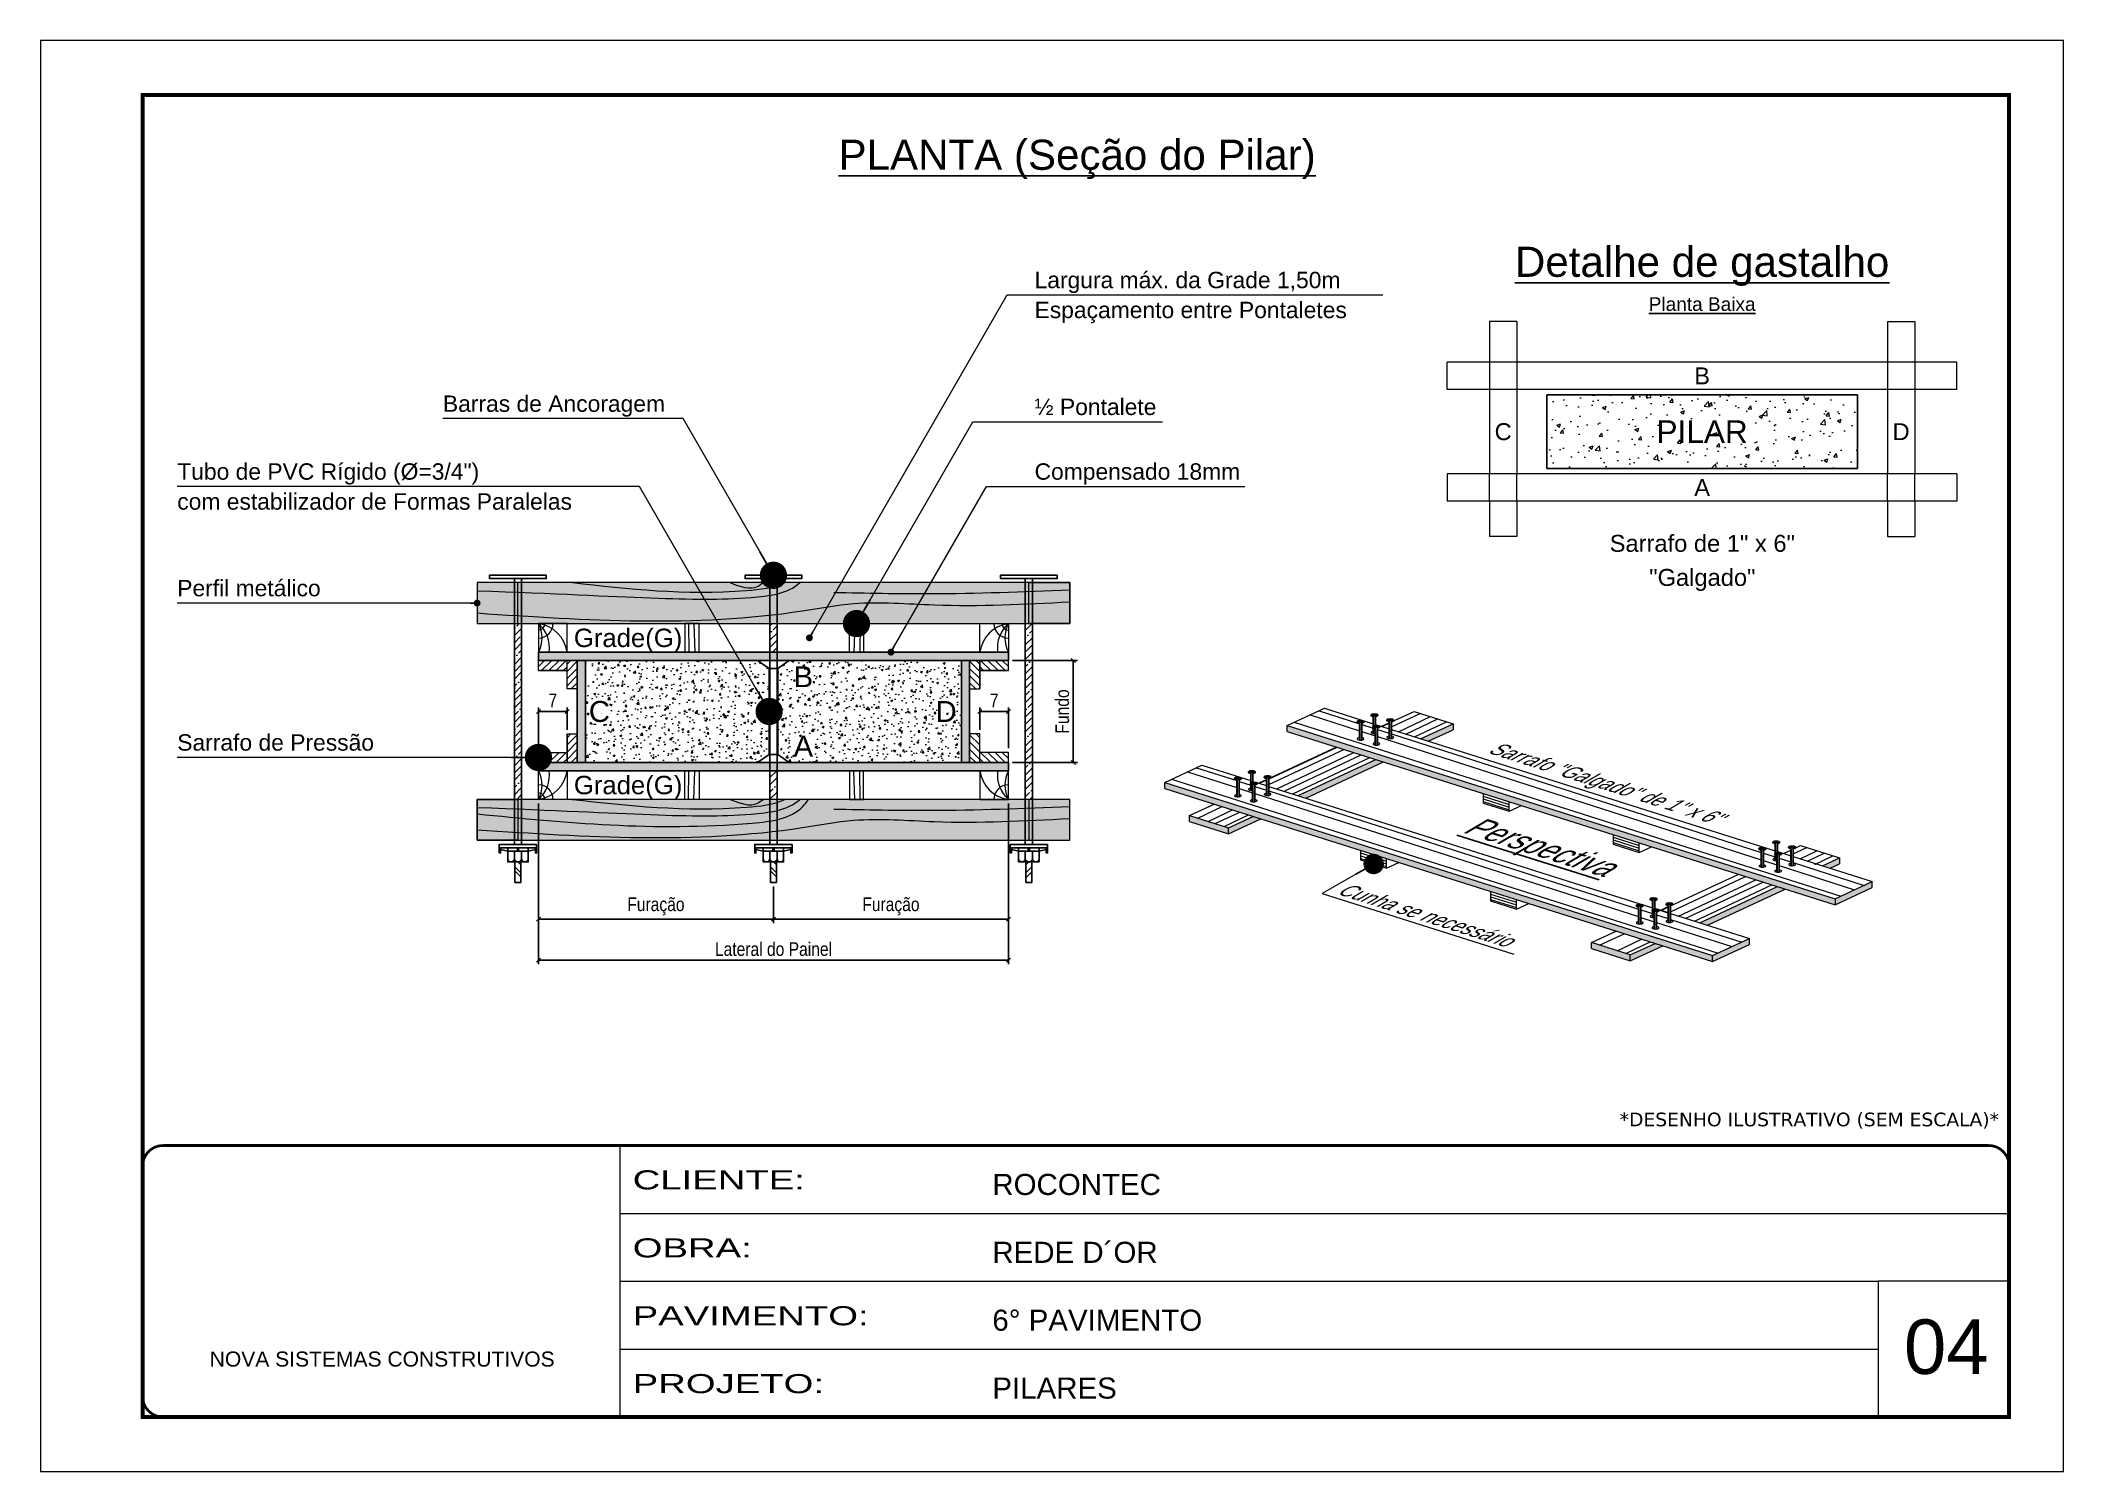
# Model space of a CAD drawing. Extents: x 28748 to 35002, y 14885 to 43501.
# Drawn here: x 33517 to 35002, y 42451 to 43501 of the extents above; entities that cross this region are included whole.
import ezdxf
from ezdxf.enums import TextEntityAlignment as Align

# ---------------------------------------------------------------- set-up
doc = ezdxf.new("R2010")
doc.units = 0
for name, pattern in [('CONTINUO', [0]), ('DASHED', [0.75, 0.5, -0.25]), ('HIDDEN', [0.375, 0.25, -0.125])]:
    doc.linetypes.add(name, pattern=pattern)
doc.layers.add('BARRA ANCORAGEM', color=251, linetype='Continuous')
doc.layers.add('COTA', color=241, linetype='Continuous')
for name, color, linetype, lineweight in [('CARIMBO', 255, 'Continuous', 9), ('Demarcação 1', 251, 'Continuous', 9), ('Folhas', 255, 'Continuous', 9), ('Hachura', 251, 'Continuous', 9), ('Madeira', 126, 'Continuous', 18), ('Perfil Metálico', 224, 'Continuous', 18), ('SARRAFO DE PRESSAO', 251, 'DASHED', 9)]:
    doc.layers.add(name, color=color, linetype=linetype, lineweight=lineweight)
doc.layers.add('Demarcação 2', color=7, linetype='Continuous', lineweight=9, true_color=0xe0e0e0)
doc.styles.add('ARIAL', font='arial.ttf')
doc.styles.add('COTA TECNICA-50', font='techl___.ttf', dxfattribs={"height": 10})
doc.styles.add('SANSSERIF', font='sas_____.pfb')
doc.styles.get("Standard").update_dxf_attribs({"font": 'arial.ttf'})
doc.styles.add('stylellllll', font='verdana.ttf', dxfattribs={"height": 2})
doc.styles.add('Tecnologia', font='')
doc.styles.get('Tecnologia').set_extended_font_data('Forgotten Futurist')
doc.dimstyles.new('3x', dxfattribs={"dimtxt": 10, "dimasz": 5, "dimexe": 7, "dimexo": 5, "dimgap": 4, "dimtad": 1, "dimdec": 4, "dimlfac": 0.333333, "dimdsep": 46, "dimtxsty": 'Standard', "dimblk": 'DOT', "dimcen": 0.09, "dimclrd": 1, "dimclre": 1, "dimclrt": 2, "dimadec": 0, "dimazin": 2, "dimtfac": 1, "dimtdec": 4, "dimtmove": 0, "dimatfit": 3, "dimldrblk": 'DOT', "dimfxl": 1, "dimtolj": 1, "dimtzin": 0, "dimlwd": 9, "dimlwe": 9, "dimarcsym": 0})
doc.dimstyles.new('COTA PAINEL-50', dxfattribs={"dimtxt": 10, "dimasz": 3, "dimexe": 3, "dimexo": 3, "dimgap": 3, "dimtad": 1, "dimdec": 1, "dimzin": 12, "dimdsep": 46, "dimtxsty": 'COTA TECNICA-50', "dimblk1": 'OBLIQUE', "dimblk2": 'OBLIQUE', "dimsah": 1, "dimcen": 0.9, "dimclrd": 4, "dimclre": 4, "dimclrt": 240, "dimadec": 1, "dimazin": 3, "dimtfac": 1, "dimtdec": 1, "dimtmove": 0, "dimatfit": 3, "dimfxl": 1, "dimtolj": 1, "dimtzin": 12, "dimarcsym": 0})
pattern_1 = [(45, (26337.0284, 50502.298), (-5.303301, 5.303301), []), (45, (26342.332, 50502.298), (-5.303301, 5.303301), [9.375, -1.875, 0, -1.875])]

msp = doc.modelspace()

# ---------------------------------------------------------------- texts
at = {"color": 0, "linetype": 'Continuous', "ltscale": 5, "style": 'ARIAL'}
for s, height, p in [('%%UPLANTA (Seção do Pilar)', 22.1184, (34277.79, 43405.84)), ('%%UDetalhe de gastalho', 22.1184, (34736.56, 43327.31)), ('%%UPlanta Baixa', 10, (34736.56, 43302.31))]:
    msp.add_text(s, height=height, dxfattribs=at).set_placement(p, align=Align.CENTER)
for s, p in [('Largura máx. da Grade 1,50m', (34246.54, 43319)), ('Barras de Ancoragem', (33812.25, 43228.27)), ('½ Pontalete', (34246.54, 43225.93)), ('Tubo de PVC Rígido (Ø=3/4")', (33617.26, 43178.48)), ('Compensado 18mm', (34246.54, 43178.48)), ('Perfil metálico', (33617.26, 43092.93)), ('Sarrafo de Pressão ', (33617.26, 42979.68))]:
    msp.add_text(s, height=12, dxfattribs=at).set_placement(p)
for s, p in [('Espaçamento entre Pontaletes', (34246.54, 43309)), ('com estabilizador de Formas Paralelas', (33617.26, 43168.48))]:
    msp.add_text(s, height=12, dxfattribs=at).set_placement(p, align=Align.TOP_LEFT)
for s, height, p in [('B', 12.44, (34736.56, 43254.67)), ('C', 12.44, (34590.51, 43213.72)), ('PILAR', 16.589, (34736.56, 43213.72)), ('D', 12.44, (34882.61, 43213.72)), ('A', 12.44, (34736.56, 43172.76)), ('Sarrafo de 1" x 6"', 12.4416, (34736.7, 43131.77)), ('"Galgado"', 12.442, (34736.7, 43106.77))]:
    msp.add_text(s, height=height, dxfattribs=at).set_placement(p, align=Align.MIDDLE_CENTER)
at = {"color": 0, "linetype": 'Continuous'}
for s, height, style, p in [('Grade(G)', 13.5, 'SANSSERIF', (33908.36, 43062.43)), ('C', 15.36, 'ARIAL', (33919.38, 43008.43)), ('D', 15.36, 'ARIAL', (34173.86, 43008.43)), ('Grade(G)', 13.5, 'SANSSERIF', (33908.36, 42954.43))]:
    msp.add_text(s, height=height, dxfattribs=dict(at, style=style)).set_placement(p, align=Align.MIDDLE_LEFT)
at = {"color": 0, "linetype": 'Continuous', "style": 'ARIAL'}
for s, p in [('B', (34076.82, 43033.93)), ('A', (34076.82, 42982.93))]:
    msp.add_text(s, height=15.36, dxfattribs=at).set_placement(p, align=Align.MIDDLE_CENTER)
at = {"style": 'ARIAL', "oblique": 42}
for s, height, p in [('Sarrafo "Galgado" de 1" x 6\'\'', 9.9777, (34662.38, 42951.75)), ('%%UPerspectiva', 15, (34612.25, 42903.32))]:
    msp.add_text(s, height=height, rotation=342.45159, dxfattribs=at).set_placement(p, align=Align.CENTER)
msp.add_text('Cunha se necessário', height=9.9777, rotation=342.45159, dxfattribs=at).set_placement((34467.75, 42874.74))
at = {"style": 'stylellllll'}
msp.add_text('*DESENHO ILUSTRATIVO (SEM ESCALA)*', height=10, dxfattribs=at).set_placement((34954.42, 42704.07), align=Align.RIGHT)
at = {"layer": 'CARIMBO', "style": 'ARIAL'}
msp.add_text('04', height=40, dxfattribs=at).set_placement((34884.7, 42522.31))

# ---------------------------------------------------------------- blocks, each defined once
blk = doc.blocks.new('_Dot')
at = {"color": 0, "linetype": 'ByBlock', "lineweight": -2}
blk.add_line((-0.5, 0), (-1, 0), dxfattribs=at)
at = {"color": 0, "linetype": 'ByBlock', "const_width": 0.5}
blk.add_lwpolyline([(-0.25, 0, 1), (0.25, 0, 1)], format="xyb", close=True, dxfattribs=at)
blk = doc.blocks.new('_Oblique')
at = {"color": 0, "linetype": 'ByBlock', "lineweight": -2}
blk.add_line((-0.5, -0.5), (0.5, 0.5), dxfattribs=at)
blk = doc.blocks.new('*D129')
at = {"layer": 'COTA', "color": 4, "lineweight": -2, "transparency": 16777216}
for p, q in [((34230.4, 43045.9), (34278, 43045.9)), ((34275, 43045.9), (34275, 42970.9)), ((34230.4, 42970.9), (34278, 42970.9))]:
    blk.add_line(p, q, dxfattribs=at)
at = {"layer": 'Defpoints', "color": 0, "transparency": 16777216}
for p in [(34227.4, 43045.9), (34227.4, 42970.9), (34275, 42970.9)]:
    blk.add_point(p, dxfattribs=at)
at = {"layer": 'COTA', "color": 4, "lineweight": -2, "transparency": 16777216, "xscale": 3, "yscale": 3, "zscale": 3}
for p, rotation in [((34275, 43045.9), 90), ((34275, 42970.9), 270)]:
    blk.add_blockref('_Oblique', p, dxfattribs=dict(at, rotation=rotation))
at = {"layer": 'COTA', "color": 240, "transparency": 16777216, "insert": (34266.9, 43008.4), "char_height": 10, "attachment_point": 5, "rotation": 90, "style": 'COTA TECNICA-50'}
blk.add_mtext('\\A1;Fundo', dxfattribs=at)
blk = doc.blocks.new('*D130')
at = {"layer": 'COTA', "color": 4, "lineweight": -2, "transparency": 16777216}
for p, q in [((33882.4, 42940.9), (33882.4, 42853)), ((34054.9, 42880), (34054.9, 42853)), ((33882.4, 42856), (34054.9, 42856))]:
    blk.add_line(p, q, dxfattribs=at)
at = {"layer": 'Defpoints', "color": 0, "transparency": 16777216}
for p in [(33882.4, 42943.9), (34054.9, 42883), (34054.9, 42856)]:
    blk.add_point(p, dxfattribs=at)
at = {"layer": 'COTA', "color": 4, "lineweight": -2, "transparency": 16777216, "xscale": 3, "yscale": 3, "zscale": 3, "rotation": 180}
blk.add_blockref('_Oblique', (33882.4, 42856), dxfattribs=at)
at = {"layer": 'COTA', "color": 4, "lineweight": -2, "transparency": 16777216, "xscale": 3, "yscale": 3, "zscale": 3}
blk.add_blockref('_Oblique', (34054.9, 42856), dxfattribs=at)
at = {"layer": 'COTA', "color": 240, "transparency": 16777216, "insert": (33968.6, 42865.4), "char_height": 10, "attachment_point": 5, "style": 'COTA TECNICA-50'}
blk.add_mtext('\\A1;Furação', dxfattribs=at)
blk = doc.blocks.new('*D131')
at = {"layer": 'COTA', "color": 4, "lineweight": -2, "transparency": 16777216}
for p, q in [((34227.4, 42940.9), (34227.4, 42853)), ((34054.9, 42880), (34054.9, 42853)), ((34054.9, 42856), (34227.4, 42856))]:
    blk.add_line(p, q, dxfattribs=at)
at = {"layer": 'Defpoints', "color": 0, "transparency": 16777216}
for p in [(34227.4, 42943.9), (34054.9, 42883), (34227.4, 42856)]:
    blk.add_point(p, dxfattribs=at)
at = {"layer": 'COTA', "color": 4, "lineweight": -2, "transparency": 16777216, "xscale": 3, "yscale": 3, "zscale": 3, "rotation": 180}
blk.add_blockref('_Oblique', (34054.9, 42856), dxfattribs=at)
at = {"layer": 'COTA', "color": 4, "lineweight": -2, "transparency": 16777216, "xscale": 3, "yscale": 3, "zscale": 3}
blk.add_blockref('_Oblique', (34227.4, 42856), dxfattribs=at)
at = {"layer": 'COTA', "color": 240, "transparency": 16777216, "insert": (34141.1, 42865.4), "char_height": 10, "attachment_point": 5, "style": 'COTA TECNICA-50'}
blk.add_mtext('\\A1;Furação', dxfattribs=at)
blk = doc.blocks.new('*D132')
at = {"layer": 'COTA', "color": 4, "lineweight": -2, "transparency": 16777216}
for p, q in [((33882.4, 42940.9), (33882.4, 42823)), ((34227.4, 42940.9), (34227.4, 42823)), ((33882.4, 42826), (34227.4, 42826))]:
    blk.add_line(p, q, dxfattribs=at)
at = {"layer": 'Defpoints', "color": 0, "transparency": 16777216}
for p in [(33882.4, 42943.9), (34227.4, 42943.9), (34227.4, 42826)]:
    blk.add_point(p, dxfattribs=at)
at = {"layer": 'COTA', "color": 4, "lineweight": -2, "transparency": 16777216, "xscale": 3, "yscale": 3, "zscale": 3, "rotation": 180}
blk.add_blockref('_Oblique', (33882.4, 42826), dxfattribs=at)
at = {"layer": 'COTA', "color": 4, "lineweight": -2, "transparency": 16777216, "xscale": 3, "yscale": 3, "zscale": 3}
blk.add_blockref('_Oblique', (34227.4, 42826), dxfattribs=at)
at = {"layer": 'COTA', "color": 240, "transparency": 16777216, "insert": (34054.9, 42834), "char_height": 10, "attachment_point": 5, "style": 'COTA TECNICA-50'}
blk.add_mtext('\\A1;Lateral do Painel', dxfattribs=at)
blk = doc.blocks.new('*D133')
at = {"layer": 'COTA', "color": 4, "lineweight": -2, "transparency": 16777216}
for p, q in [((33882.4, 42981.4), (33882.4, 43011.4)), ((33882.4, 43008.4), (33903.4, 43008.4)), ((33903.4, 42994.9), (33903.4, 43011.4))]:
    blk.add_line(p, q, dxfattribs=at)
at = {"layer": 'Defpoints', "color": 0, "transparency": 16777216}
for p in [(33903.4, 43008.4), (33903.4, 42991.9), (33882.4, 42978.4)]:
    blk.add_point(p, dxfattribs=at)
at = {"layer": 'COTA', "color": 4, "lineweight": -2, "transparency": 16777216, "xscale": 3, "yscale": 3, "zscale": 3, "rotation": 180}
blk.add_blockref('_Oblique', (33882.4, 43008.4), dxfattribs=at)
at = {"layer": 'COTA', "color": 4, "lineweight": -2, "transparency": 16777216, "xscale": 3, "yscale": 3, "zscale": 3}
blk.add_blockref('_Oblique', (33903.4, 43008.4), dxfattribs=at)
at = {"layer": 'COTA', "color": 240, "transparency": 16777216, "insert": (33892.9, 43016.5), "char_height": 10, "attachment_point": 5, "style": 'COTA TECNICA-50'}
blk.add_mtext('\\A1;7', dxfattribs=at)
blk = doc.blocks.new('*D134')
at = {"layer": 'COTA', "color": 4, "lineweight": -2, "transparency": 16777216}
for p, q in [((34206.4, 42994.9), (34206.4, 43011.4)), ((34227.4, 43008.4), (34206.4, 43008.4)), ((34227.4, 42981.4), (34227.4, 43011.4))]:
    blk.add_line(p, q, dxfattribs=at)
at = {"layer": 'Defpoints', "color": 0, "transparency": 16777216}
for p in [(34206.4, 43008.4), (34206.4, 42991.9), (34227.4, 42978.4)]:
    blk.add_point(p, dxfattribs=at)
at = {"layer": 'COTA', "color": 4, "lineweight": -2, "transparency": 16777216, "xscale": 3, "yscale": 3, "zscale": 3, "rotation": 180}
blk.add_blockref('_Oblique', (34206.4, 43008.4), dxfattribs=at)
at = {"layer": 'COTA', "color": 4, "lineweight": -2, "transparency": 16777216, "xscale": 3, "yscale": 3, "zscale": 3}
blk.add_blockref('_Oblique', (34227.4, 43008.4), dxfattribs=at)
at = {"layer": 'COTA', "color": 240, "transparency": 16777216, "insert": (34216.9, 43016.5), "char_height": 10, "attachment_point": 5, "style": 'COTA TECNICA-50'}
blk.add_mtext('\\A1;7', dxfattribs=at)
blk = doc.blocks.new('9999999999')
at = {"color": 30, "linetype": 'CONTINUO'}
for p, q in [((98564.6, 34230.2), (98564.6, 34429.4)), ((98564.6, 34379.6), (99584, 34379.6)), ((98564.6, 34329.8), (99488, 34329.8)), ((99584, 34329.8), (99488, 34329.8)), ((99488, 34329.8), (99488, 34230.2)), ((98564.6, 34280), (99488, 34280))]:
    blk.add_line(p, q, dxfattribs=at)
at = {"color": 30, "linetype": 'CONTINUO', "const_width": 2}
blk.add_lwpolyline([(99584, 34230.2), (99584, 34414.4, 0.414214), (99569, 34429.4), (98229, 34429.4, 0.414214), (98214, 34414.4), (98214, 34245.2, 0.414214), (98229, 34230.2), (99584, 34230.2)], format="xyb", dxfattribs=at)
at = {"layer": 'Folhas'}
blk.add_lwpolyline([(98139, 34190.2), (99624, 34190.2), (99624, 35240.2), (98139, 35240.2)], close=True, dxfattribs=at)
at = {"layer": 'Folhas', "color": 30, "const_width": 3}
blk.add_lwpolyline([(98214, 34230.2), (99584, 34230.2), (99584, 35200.2), (98214, 35200.2)], close=True, dxfattribs=at)
at = {"color": 7, "linetype": 'Continuous', "ltscale": 5, "style": 'ARIAL'}
for s, height, p in [('ROCONTEC', 15.48, (98837.7, 34393.1)), ('REDE D´OR', 15.48, (98837.7, 34343.3)), ('6° PAVIMENTO', 15.483, (98837.7, 34293.5)), ('NOVA SISTEMAS CONSTRUTIVOS', 11.059, (98263.2, 34267.2)), ('PILARES', 15.48, (98837.7, 34243.7))]:
    blk.add_text(s, height=height, dxfattribs=at).set_placement(p)
at = {"layer": 'Folhas', "color": 7, "style": 'Tecnologia', "width": 1.5}
for s, p in [('CLIENTE:', (98573.7, 34397.2)), ('OBRA:', (98573.7, 34347.3)), ('PAVIMENTO:', (98573.7, 34297.5)), ('PROJETO:', (98573.7, 34247.7))]:
    blk.add_text(s, height=14, dxfattribs=at).set_placement(p)

# ---------------------------------------------------------------- dimensions: what is measured, and where the dimension line sits
at = {"layer": 'COTA'}
dim = msp.add_linear_dim(base=(34275.02, 42970.93), p1=(34227.36, 43045.93), p2=(34227.36, 42970.93), angle=90, text='Fundo', dimstyle='COTA PAINEL-50', dxfattribs=at)
dim.commit()
dim.dimension.update_dxf_attribs({"geometry": '*D129', "text_midpoint": (34266.9, 43008.43)})
dim = msp.add_linear_dim(base=(33903.36, 43008.43), p1=(33882.36, 42978.43), p2=(33903.36, 42991.93), text='7', dimstyle='COTA PAINEL-50', dxfattribs=at)
dim.commit()
dim.dimension.update_dxf_attribs({"geometry": '*D133', "text_midpoint": (33892.86, 43008.43), "dimtype": 160})
dim = msp.add_linear_dim(base=(34206.36, 43008.43), p1=(34227.36, 42978.43), p2=(34206.36, 42991.93), angle=180, text='7', dimstyle='COTA PAINEL-50', dxfattribs=at)
dim.commit()
dim.dimension.update_dxf_attribs({"geometry": '*D134', "text_midpoint": (34216.86, 43008.43), "dimtype": 160})
for base, p1, p2, text, picture, middle in [((34054.86, 42855.97), (33882.36, 42943.93), (34054.86, 42883.04), 'Furação', '*D130', (33968.61, 42865.36)), ((34227.36, 42825.97), (33882.36, 42943.93), (34227.36, 42943.93), 'Lateral do Painel', '*D132', (34054.86, 42834.02)), ((34227.36, 42855.97), (34054.86, 42883.04), (34227.36, 42943.93), 'Furação', '*D131', (34141.11, 42865.36))]:
    dim = msp.add_linear_dim(base=base, p1=p1, p2=p2, text=text, dimstyle='COTA PAINEL-50', dxfattribs=at)
    dim.commit()
    dim.dimension.update_dxf_attribs({"geometry": picture, "text_midpoint": middle})

# ---------------------------------------------------------------- hatches: boundary and pattern name
at = {"layer": 'Demarcação 1'}
for points in [[(33882.36, 43051.93), (34227.36, 43051.93), (34227.36, 43045.93), (33882.36, 43045.93)], [(33910.86, 43045.93), (33916.86, 43045.93), (33916.86, 42970.93), (33910.86, 42970.93)], [(34192.86, 43045.93), (34198.86, 43045.93), (34198.86, 42970.93), (34192.86, 42970.93)], [(34227.36, 42970.93), (33882.36, 42970.93), (33882.36, 42964.93), (34227.36, 42964.93)]]:
    msp.add_hatch(color=256, dxfattribs=at).paths.add_polyline_path(points)
at = {"layer": 'Demarcação 2'}
for points in [[(34272.36, 43102.93), (33837.36, 43102.93), (33837.36, 43072.93), (34272.36, 43072.93)], [(34272.36, 42943.93), (33837.36, 42943.93), (33837.36, 42913.93), (34272.36, 42913.93)]]:
    msp.add_hatch(color=256, dxfattribs=at).paths.add_polyline_path(points)
h = msp.add_hatch(color=256, dxfattribs=at)
h.paths.add_polyline_path([(34360.3, 42932.09), (34360.3, 42927.69), (34388.91, 42918.64), (34388.91, 42923.04)])
h.paths.add_polyline_path([(34412.7, 42929.67), (34407.05, 42931.45), (34388.91, 42923.04), (34388.91, 42918.64)])
h.paths.add_polyline_path([(34502.7, 42971.37), (34497.06, 42973.16), (34439.92, 42946.68), (34445.56, 42944.9)])
h.paths.add_polyline_path([(34553.71, 42999.41), (34529.92, 42988.39), (34535.57, 42986.6), (34553.71, 42995.01)])
h = msp.add_hatch(color=256, dxfattribs=at)
h.paths.add_polyline_path([(34432.07, 42998.11), (34432.07, 42993.71), (34834.18, 42866.55), (34834.18, 42870.95)])
h.paths.add_polyline_path([(34861.4, 42879.17), (34861.4, 42883.57), (34834.18, 42870.95), (34834.18, 42866.55)])
h = msp.add_hatch(color=256, dxfattribs=at)
h.paths.add_polyline_path([(34342.07, 42956.4), (34342.07, 42952), (34744.17, 42824.85), (34744.17, 42829.25)])
h.paths.add_polyline_path([(34771.39, 42837.46), (34771.39, 42841.86), (34744.17, 42829.25), (34744.17, 42824.85)])
h = msp.add_hatch(color=256, dxfattribs=at)
h.paths.add_polyline_path([(34797.63, 42878.11), (34791.98, 42879.9), (34734.84, 42853.42), (34740.48, 42851.63)])
h.paths.add_polyline_path([(34837.35, 42900.92), (34824.85, 42895.12), (34830.49, 42893.34), (34837.35, 42896.52)])
h.paths.add_polyline_path([(34707.62, 42836.41), (34701.98, 42838.19), (34683.83, 42829.78), (34683.83, 42825.38)])
h.paths.add_polyline_path([(34655.23, 42838.83), (34655.23, 42834.43), (34683.83, 42825.38), (34683.83, 42829.78)])
at = {"layer": 'Hachura'}
h = msp.add_hatch(dxfattribs=at)
h.set_pattern_fill('AR-CONC', color=256, scale=4, style=0)
h.set_pattern_definition([(50, (34906.762, 47540.367), (28.69041, -2.51009), [3, -33]), (355, (34906.762, 47540.367), (-5.55005, 30.08769), [2.4, -26.4]), (100.4514, (34909.153, 47540.158), (23.14038, 27.57758), [2.5496, -28.04568]), (46.1842, (34906.762, 47548.367), (42.68964, -6.62076), [4.5, -49.5]), (96.6356, (34910.32, 47547.816), (37.3865, 38.9647), [3.8244, -42.0685]), (351.1842, (34906.76, 47548.367), (37.3865, 38.96474), [3.6, -39.6]), (21, (34910.762, 47546.367), (23.87628, -16.10476), [3, -33]), (326, (34910.762, 47546.367), (9.73261, 29.006), [2.4, -26.4]), (71.4514, (34912.752, 47545.025), (33.6089, 12.90122), [2.5496, -28.04568]), (37.5, (34906.762, 47540.367), (0.486394, 13.315754), [0, -26.08, 0, -26.8, 0, -26.5]), (7.5, (34906.762, 47540.367), (10.52278, 15.77647), [0, -15.28, 0, -25.48, 0, -10.1]), (327.5, (34897.842, 47540.367), (21.352897, -0.902195), [0, -10, 0, -31.2, 0, -41.4]), (317.5, (34893.842, 47540.367), (23.32745, 4.0042), [0, -13, 0, -20.72, 0, -29.4])])
h.paths.add_polyline_path([(34622.51, 43240.67), (34622.51, 43186.76), (34850.61, 43186.76), (34850.61, 43240.67)])
h.paths.add_polyline_path([(34698.92, 43201.27), (34774.19, 43201.27), (34774.19, 43226.16), (34698.92, 43226.16)], flags=24)
h = msp.add_hatch(dxfattribs=at)
h.set_pattern_fill('ANSI35', color=256, scale=30, style=0)
h.set_pattern_definition(pattern_1)
h.paths.add_polyline_path([(33864.69, 42943.93), (33870.02, 42943.93), (33870.02, 43072.93), (33864.69, 43072.93)])
h = msp.add_hatch(dxfattribs=at)
h.set_pattern_fill('ANSI35', color=256, scale=30, style=0)
h.set_pattern_definition(pattern_1)
h.paths.add_polyline_path([(34052.19, 43051.93), (34057.52, 43051.93), (34057.52, 43072.93), (34052.19, 43072.93)])
h = msp.add_hatch(dxfattribs=at)
h.set_pattern_fill('ANSI35', color=256, scale=30, style=0)
h.set_pattern_definition(pattern_1)
h.paths.add_polyline_path([(34239.69, 42943.93), (34245.02, 42943.93), (34245.02, 43072.93), (34239.69, 43072.93)])
h = msp.add_hatch(dxfattribs=at)
h.set_pattern_fill('ANSI31', color=256, scale=30, style=0)
h.set_pattern_definition([(45, (30217.948, 41779.3832), (-2.6516504, 2.6516504), [])])
h.paths.add_polyline_path([(33903.36, 43045.93), (33882.36, 43045.93), (33882.36, 43038.43), (33903.36, 43038.43)])
h = msp.add_hatch(dxfattribs=at)
h.set_pattern_fill('ANSI31', color=256, scale=30, style=0)
h.set_pattern_definition([(45, (37018.4535, 47775.7683), (-2.6516504, 2.6516504), [])])
h.paths.add_polyline_path([(33910.86, 43024.93), (33910.86, 43045.93), (33903.36, 43045.93), (33903.36, 43024.93)])
h = msp.add_hatch(dxfattribs=at)
h.set_pattern_fill('AR-CONC', color=256, scale=2, style=0)
h.set_pattern_definition([(50, (30217.948, 41798.883), (14.345204, -1.255043), [1.5, -16.5]), (355, (30217.948, 41798.883), (-2.775027, 15.043843), [1.2, -13.2]), (100.4514, (30219.143, 41798.779), (11.570188, 13.78879), [1.274804, -14.02284]), (46.1842, (30217.948, 41802.883), (21.34482, -3.31038), [2.25, -24.75]), (96.6356, (30219.727, 41802.607), (18.69325, 19.48236), [1.91221, -21.03426]), (351.1842, (30217.948, 41802.883), (18.69324, 19.48237), [1.8, -19.8]), (21, (30219.948, 41801.883), (11.93814, -8.052378), [1.5, -16.5]), (326, (30219.948, 41801.883), (4.866307, 14.503), [1.2, -13.2]), (71.4514, (30220.943, 41801.212), (16.804453, 6.45061), [1.274804, -14.02284]), (37.5, (30217.948, 41798.883), (0.243197, 6.657877), [0, -13.04, 0, -13.4, 0, -13.25]), (7.5, (30217.948, 41798.883), (5.261391, 7.888234), [0, -7.64, 0, -12.74, 0, -5.05]), (327.5, (30213.488, 41798.883), (10.676449, -0.4510974), [0, -5, 0, -15.6, 0, -20.7]), (317.5, (30211.488, 41798.883), (11.663723, 2.0021), [0, -6.5, 0, -10.36, 0, -14.7])])
h.paths.add_polyline_path([(34051.73, 43039.93), (34043.19, 43045.93), (33916.86, 43045.93), (33916.86, 42970.93), (34043.19, 42970.93), (34051.73, 42976.93)])
h.paths.add_polyline_path([(34192.86, 42970.93), (34192.86, 43045.93), (34066.52, 43045.93), (34057.98, 43039.93), (34057.98, 42976.93), (34066.52, 42970.93)])
h.paths.add_polyline_path([(33915.41, 42996.51), (33938.84, 42996.51), (33938.84, 43020.34), (33915.41, 43020.34)], flags=9)
h.paths.add_polyline_path([(34065.79, 42971.41), (34087.85, 42971.41), (34087.85, 42994.45), (34065.79, 42994.45)], flags=25)
h.paths.add_polyline_path([(34065.82, 43022.41), (34087.82, 43022.41), (34087.82, 43045.45), (34065.82, 43045.45)], flags=24)
h.paths.add_polyline_path([(34170.02, 42996.91), (34193.2, 42996.91), (34193.2, 43019.95), (34170.02, 43019.95)], flags=9)
h = msp.add_hatch(dxfattribs=at)
h.set_pattern_fill('ANSI31', color=256, scale=30, style=0)
h.set_pattern_definition([(135, (31091.262, 47775.7683), (2.6516504, 2.6516504), [])])
h.paths.add_polyline_path([(34198.86, 43024.93), (34198.86, 43045.93), (34206.36, 43045.93), (34206.36, 43024.93)])
h = msp.add_hatch(dxfattribs=at)
h.set_pattern_fill('ANSI31', color=256, scale=30, style=0)
h.set_pattern_definition([(135, (37891.7675, 41779.3832), (2.6516504, 2.6516504), [])])
h.paths.add_polyline_path([(34206.36, 43045.93), (34227.36, 43045.93), (34227.36, 43038.43), (34206.36, 43038.43)])
h = msp.add_hatch(dxfattribs=at)
h.set_pattern_fill('ANSI31', color=256, scale=30, style=0)
h.set_pattern_definition([(45, (37018.4535, 47721.7683), (-2.6516504, 2.6516504), [])])
h.paths.add_polyline_path([(33910.86, 42970.93), (33910.86, 42991.93), (33903.36, 42991.93), (33903.36, 42970.93)])
h = msp.add_hatch(dxfattribs=at)
h.set_pattern_fill('ANSI31', color=256, scale=30, style=0)
h.set_pattern_definition([(135, (31091.262, 47721.7683), (2.6516504, 2.6516504), [])])
h.paths.add_polyline_path([(34198.86, 42970.93), (34198.86, 42991.93), (34206.36, 42991.93), (34206.36, 42970.93)])
h = msp.add_hatch(dxfattribs=at)
h.set_pattern_fill('ANSI31', color=256, scale=30, style=0)
h.set_pattern_definition([(45, (30217.948, 41711.8832), (-2.6516504, 2.6516504), [])])
h.paths.add_polyline_path([(33903.36, 42978.43), (33882.36, 42978.43), (33882.36, 42970.93), (33903.36, 42970.93)])
h = msp.add_hatch(dxfattribs=at)
h.set_pattern_fill('ANSI31', color=256, scale=30, style=0)
h.set_pattern_definition([(135, (37891.7675, 41711.8832), (2.6516504, 2.6516504), [])])
h.paths.add_polyline_path([(34206.36, 42978.43), (34227.36, 42978.43), (34227.36, 42970.93), (34206.36, 42970.93)])
h = msp.add_hatch(dxfattribs=at)
h.set_pattern_fill('ANSI35', color=256, scale=30, style=0)
h.set_pattern_definition(pattern_1)
h.paths.add_polyline_path([(34057.52, 42964.93), (34052.19, 42964.93), (34052.19, 42943.93), (34057.52, 42943.93)])
h = msp.add_hatch(dxfattribs=at)
h.set_pattern_fill('ANSI31', color=256, scale=15, angle=117.5, style=0)
h.set_pattern_definition([(162.5, (27930.7182, 49895.544), (-0.56382337, -1.7882193), [])])
h.paths.add_polyline_path([(34594.99, 42942.19), (34575.92, 42948.22), (34575.92, 42941.22), (34594.99, 42935.19)])
h = msp.add_hatch(dxfattribs=at)
h.set_pattern_fill('ANSI31', color=256, scale=15, angle=117.5, style=0)
h.set_pattern_definition([(162.5, (28026.0645, 49865.3929), (-0.56382337, -1.7882193), [])])
h.paths.add_polyline_path([(34690.33, 42912.04), (34671.26, 42918.07), (34671.26, 42911.07), (34690.33, 42905.04)])
h = msp.add_hatch(dxfattribs=at)
h.set_pattern_fill('ANSI31', color=256, scale=15, angle=117.5, style=0)
h.set_pattern_definition([(162.5, (27840.7117, 49853.8372), (-0.56382337, -1.7882193), [])])
h.paths.add_polyline_path([(34504.98, 42893.49), (34504.98, 42900.49), (34485.91, 42906.52), (34485.91, 42899.52)])
h = msp.add_hatch(dxfattribs=at)
h.set_pattern_fill('ANSI31', color=256, scale=15, angle=117.5, style=0)
h.set_pattern_definition([(162.5, (27936.058, 49823.686), (-0.56382337, -1.7882193), [])])
h.paths.add_polyline_path([(34600.33, 42870.33), (34581.26, 42876.36), (34581.26, 42869.36), (34600.33, 42863.33)])

# ---------------------------------------------------------------- linework, layer by layer
for p, q in [((33903.36, 43038.43), (33882.36, 43038.43)), ((34206.36, 43024.93), (34206.36, 43045.93)), ((34206.36, 43038.43), (34227.36, 43038.43)), ((34493.57, 43005.87), (34493.57, 43005.3)), ((34493.6, 43005.87), (34496.19, 43005.18)), ((34493.81, 43006.15), (34497.16, 43005.26)), ((34494.33, 43006.37), (34497.89, 43005.42)), ((34495.22, 43006.53), (34498.39, 43005.68)), ((34498.49, 43005.3), (34498.49, 43005.87)), ((33903.36, 42970.93), (33903.36, 42991.93)), ((34483.36, 43001.14), (34483.36, 43000.57)), ((34483.39, 43001.14), (34485.97, 43000.45)), ((34483.47, 43000.45), (34484.96, 42999.91)), ((34483.6, 43001.42), (34486.95, 43000.52)), ((34484.12, 43001.64), (34487.67, 43000.68)), ((34484.96, 42999.91), (34484.96, 42987.48)), ((34485.01, 43001.8), (34488.18, 43000.94)), ((34485.21, 42987.45), (34485.21, 42999.36)), ((34488.17, 43000.45), (34486.68, 42999.91)), ((34486.68, 42987.47), (34486.68, 42999.91)), ((34488.28, 43000.57), (34488.28, 43001.14)), ((34493.69, 43005.18), (34495.18, 43004.64)), ((34494.94, 42997.48), (34494.94, 42996.91)), ((34494.97, 42997.48), (34497.56, 42996.79)), ((34495.06, 42996.79), (34496.55, 42996.25)), ((34495.18, 43004.64), (34495.18, 42997.76)), ((34495.18, 42997.76), (34498.53, 42996.86)), ((34495.18, 42996.75), (34495.18, 42992.21)), ((34495.42, 42997.88), (34495.42, 43004.09)), ((34495.42, 42992.18), (34495.42, 42996.66)), ((34495.7, 42997.97), (34499.26, 42997.02)), ((34496.55, 42996.25), (34496.55, 42983.81)), ((34496.59, 42998.13), (34499.77, 42997.28)), ((34496.79, 42983.79), (34496.79, 42995.7)), ((34498.38, 43005.18), (34496.89, 43004.64)), ((34496.89, 42998.16), (34496.89, 43004.64)), ((34499.75, 42996.79), (34498.26, 42996.25)), ((34498.26, 42983.81), (34498.26, 42996.25)), ((34499.87, 42996.91), (34499.87, 42997.48)), ((34501.32, 42997.43), (34506.76, 42999.95)), ((34505.15, 43002.21), (34505.15, 43001.64)), ((34505.18, 43002.21), (34507.77, 43001.52)), ((34505.27, 43001.52), (34506.76, 43000.98)), ((34505.39, 43002.49), (34508.74, 43001.59)), ((34505.92, 43002.71), (34509.47, 43001.75)), ((34506.76, 43000.98), (34506.76, 42988.55)), ((34506.8, 43002.86), (34509.98, 43002.01)), ((34507.01, 42988.52), (34507.01, 43000.43)), ((34508.47, 43000.75), (34510.39, 43001.64)), ((34509.96, 43001.52), (34508.47, 43000.98)), ((34508.47, 42988.54), (34508.47, 43000.98)), ((34510.08, 43001.64), (34510.08, 43002.21)), ((34418.47, 42959.04), (34468.46, 42982.2)), ((34403.56, 42964.17), (34403.56, 42963.59)), ((34403.59, 42964.17), (34406.18, 42963.47)), ((34403.68, 42963.48), (34405.17, 42962.94)), ((34403.8, 42964.45), (34407.15, 42963.55)), ((34404.32, 42964.66), (34407.88, 42963.71)), ((34405.17, 42962.94), (34405.17, 42956.05)), ((34405.21, 42964.82), (34408.39, 42963.97)), ((34405.41, 42956.17), (34405.41, 42962.39)), ((34408.37, 42963.48), (34406.88, 42962.94)), ((34406.88, 42956.45), (34406.88, 42962.94)), ((34408.49, 42963.59), (34408.49, 42964.17)), ((34416.8, 42961.16), (34419.97, 42960.31)), ((34393.35, 42959.44), (34393.35, 42958.86)), ((34393.38, 42959.44), (34395.97, 42958.74)), ((34393.47, 42958.75), (34394.96, 42958.2)), ((34393.59, 42959.72), (34396.94, 42958.82)), ((34394.11, 42959.93), (34397.67, 42958.98)), ((34394.96, 42958.2), (34394.96, 42945.77)), ((34395, 42960.09), (34398.17, 42959.24)), ((34395.2, 42945.74), (34395.2, 42957.65)), ((34398.16, 42958.75), (34396.67, 42958.2)), ((34396.67, 42945.77), (34396.67, 42958.2)), ((34398.28, 42958.86), (34398.28, 42959.44)), ((34404.93, 42955.77), (34404.93, 42955.2)), ((34404.97, 42955.77), (34407.55, 42955.08)), ((34405.05, 42955.08), (34406.54, 42954.54)), ((34405.17, 42956.05), (34408.53, 42955.15)), ((34405.17, 42955.04), (34405.17, 42950.5)), ((34405.41, 42950.47), (34405.41, 42954.95)), ((34405.7, 42956.27), (34409.25, 42955.31)), ((34406.54, 42954.54), (34406.54, 42942.11)), ((34406.58, 42956.42), (34409.76, 42955.57)), ((34406.79, 42942.08), (34406.79, 42953.99)), ((34409.74, 42955.08), (34408.25, 42954.54)), ((34408.25, 42942.1), (34408.25, 42954.54)), ((34409.86, 42955.2), (34409.86, 42955.77)), ((34411.31, 42955.73), (34416.75, 42958.25)), ((34415.15, 42960.5), (34415.15, 42959.93)), ((34415.18, 42960.5), (34417.76, 42959.81)), ((34415.26, 42959.81), (34416.75, 42959.27)), ((34415.39, 42960.78), (34418.74, 42959.89)), ((34415.91, 42961), (34419.46, 42960.05)), ((34416.75, 42959.27), (34416.75, 42946.84)), ((34417, 42946.81), (34417, 42958.72)), ((34419.96, 42959.81), (34418.47, 42959.27)), ((34418.47, 42946.83), (34418.47, 42959.27)), ((34420.07, 42959.93), (34420.07, 42960.5)), ((34778.28, 42907.88), (34778.28, 42907.31)), ((34778.31, 42907.88), (34780.9, 42907.19)), ((34778.4, 42907.19), (34779.89, 42906.65)), ((34778.52, 42908.16), (34781.87, 42907.26)), ((34779.04, 42908.37), (34782.6, 42907.42)), ((34779.89, 42906.65), (34779.89, 42894.21)), ((34779.93, 42908.53), (34783.1, 42907.68)), ((34780.13, 42894.19), (34780.13, 42906.1)), ((34783.09, 42907.19), (34781.6, 42906.65)), ((34781.6, 42894.21), (34781.6, 42906.65)), ((34783.21, 42907.31), (34783.21, 42907.88)), ((34788.49, 42912.61), (34788.49, 42912.04)), ((34788.52, 42912.61), (34791.11, 42911.92)), ((34788.61, 42911.92), (34790.1, 42911.38)), ((34788.73, 42912.89), (34792.08, 42911.99)), ((34789.25, 42913.11), (34792.81, 42912.15)), ((34789.86, 42904.22), (34789.86, 42903.64)), ((34789.9, 42904.22), (34792.48, 42903.52)), ((34789.98, 42903.53), (34791.47, 42902.98)), ((34790.1, 42911.38), (34790.1, 42904.49)), ((34790.1, 42904.5), (34793.46, 42903.6)), ((34790.1, 42903.48), (34790.1, 42898.95)), ((34790.14, 42913.26), (34793.31, 42912.41)), ((34790.34, 42904.62), (34790.34, 42910.83)), ((34790.34, 42898.92), (34790.34, 42903.39)), ((34790.63, 42904.71), (34794.18, 42903.76)), ((34791.47, 42902.98), (34791.47, 42890.55)), ((34791.51, 42904.87), (34794.69, 42904.02)), ((34791.72, 42890.52), (34791.72, 42902.43)), ((34793.3, 42911.92), (34791.81, 42911.38)), ((34791.81, 42904.89), (34791.81, 42911.38)), ((34794.67, 42903.53), (34793.18, 42902.98)), ((34793.18, 42890.55), (34793.18, 42902.98)), ((34793.42, 42912.04), (34793.42, 42912.61)), ((34794.79, 42903.64), (34794.79, 42904.22)), ((34800.07, 42908.95), (34800.07, 42908.38)), ((34800.11, 42908.95), (34802.69, 42908.26)), ((34800.19, 42908.26), (34801.68, 42907.72)), ((34800.32, 42909.23), (34803.67, 42908.33)), ((34800.84, 42909.44), (34804.39, 42908.49)), ((34801.68, 42907.72), (34801.68, 42895.28)), ((34801.72, 42909.6), (34804.9, 42908.75)), ((34801.93, 42895.25), (34801.93, 42907.17)), ((34804.88, 42908.26), (34803.39, 42907.72)), ((34803.39, 42895.28), (34803.39, 42907.72)), ((34805, 42908.38), (34805, 42908.95)), ((34688.27, 42866.17), (34688.27, 42865.6)), ((34688.3, 42866.17), (34690.89, 42865.48)), ((34688.39, 42865.48), (34689.88, 42864.94)), ((34688.51, 42866.45), (34691.86, 42865.55)), ((34689.03, 42866.67), (34692.59, 42865.71)), ((34689.88, 42864.94), (34689.88, 42852.51)), ((34689.92, 42866.83), (34693.1, 42865.97)), ((34690.13, 42852.48), (34690.13, 42864.39)), ((34693.08, 42865.48), (34691.59, 42864.94)), ((34691.59, 42852.5), (34691.59, 42864.94)), ((34693.2, 42865.6), (34693.2, 42866.17)), ((34698.48, 42870.9), (34698.48, 42870.33)), ((34698.52, 42870.9), (34701.1, 42870.21)), ((34698.6, 42870.21), (34700.09, 42869.67)), ((34698.72, 42871.18), (34702.08, 42870.29)), ((34699.25, 42871.4), (34702.8, 42870.45)), ((34699.86, 42862.51), (34699.86, 42861.94)), ((34699.89, 42862.51), (34702.47, 42861.82)), ((34699.97, 42861.82), (34701.46, 42861.28)), ((34700.09, 42869.67), (34700.09, 42862.79)), ((34700.09, 42861.78), (34700.09, 42857.24)), ((34700.1, 42862.79), (34703.45, 42861.89)), ((34700.13, 42871.56), (34703.31, 42870.71)), ((34700.34, 42862.91), (34700.34, 42869.12)), ((34700.34, 42857.21), (34700.34, 42861.69)), ((34700.62, 42863), (34704.17, 42862.05)), ((34701.46, 42861.28), (34701.46, 42848.84)), ((34701.51, 42863.16), (34704.68, 42862.31)), ((34701.71, 42848.82), (34701.71, 42860.73)), ((34703.29, 42870.21), (34701.8, 42869.67)), ((34701.8, 42863.19), (34701.8, 42869.67)), ((34701.8, 42863.87), (34711.68, 42860.74)), ((34704.67, 42861.82), (34703.18, 42861.28)), ((34703.18, 42848.84), (34703.18, 42861.28)), ((34703.41, 42870.33), (34703.41, 42870.9)), ((34704.78, 42861.94), (34704.78, 42862.51)), ((34706.24, 42862.46), (34711.68, 42864.98)), ((34706.24, 42862.46), (34711.68, 42864.98)), ((34710.07, 42867.24), (34710.07, 42866.67)), ((34710.1, 42867.24), (34712.69, 42866.55)), ((34710.19, 42866.55), (34711.68, 42866.01)), ((34710.31, 42867.52), (34713.66, 42866.62)), ((34710.83, 42867.74), (34714.39, 42866.78)), ((34711.68, 42866.01), (34711.68, 42853.58)), ((34711.72, 42867.89), (34714.89, 42867.04)), ((34711.92, 42853.55), (34711.92, 42865.46)), ((34714.88, 42866.55), (34713.39, 42866.01)), ((34713.39, 42853.57), (34713.39, 42866.01)), ((34714.99, 42866.67), (34714.99, 42867.24))]:
    msp.add_line(p, q)
for points in [[(33882.36, 43051.93), (34227.36, 43051.93), (34227.36, 43045.93), (33882.36, 43045.93)], [(33910.86, 43045.93), (33916.86, 43045.93), (33916.86, 42970.93), (33910.86, 42970.93)], [(34192.86, 43045.93), (34198.86, 43045.93), (34198.86, 42970.93), (34192.86, 42970.93)], [(34227.36, 42970.93), (33882.36, 42970.93), (33882.36, 42964.93), (34227.36, 42964.93)]]:
    msp.add_lwpolyline(points, close=True)
at = {"const_width": 0.117}
for points in [[(34486.47, 42995.32, -0.1838798), (34485.23, 42995.32, -0.1838798)], [(34486.47, 42994.38, -0.1838798), (34485.23, 42994.38, -0.1838798)], [(34486.47, 42993.45, -0.1838798), (34485.23, 42993.45, -0.1838798)], [(34486.47, 42992.51, -0.1838798), (34485.23, 42992.51, -0.1838798)], [(34486.47, 42991.57, -0.1838798), (34485.23, 42991.57, -0.1838798)], [(34496.68, 43000.05, -0.1838798), (34495.44, 43000.05, -0.1838798)], [(34496.68, 42999.12, -0.1838798), (34495.44, 42999.12, -0.1838798)], [(34496.11, 42998.06, -0.0982359), (34495.44, 42998.18)], [(34496.53, 42996.25, -0.1605238), (34495.44, 42996.3)], [(34496.55, 42995.32, -0.1633298), (34495.44, 42995.37)], [(34496.55, 42994.38, -0.1633298), (34495.44, 42994.43)], [(34496.55, 42993.45, -0.1633298), (34495.44, 42993.49)], [(34496.68, 42998.18, -0.0257332), (34496.51, 42998.12, -0.0257332)], [(34498.05, 42991.66, -0.1838798), (34496.81, 42991.66, -0.1838798)], [(34498.05, 42990.72, -0.1838798), (34496.81, 42990.72, -0.1838798)], [(34508.26, 42996.39, -0.1838798), (34507.02, 42996.39, -0.1838798)], [(34508.26, 42995.45, -0.1838798), (34507.02, 42995.45, -0.1838798)], [(34508.26, 42994.51, -0.1838798), (34507.02, 42994.51, -0.1838798)], [(34508.26, 42993.58, -0.1838798), (34507.02, 42993.58, -0.1838798)], [(34508.26, 42992.64, -0.1838798), (34507.02, 42992.64, -0.1838798)], [(34508.26, 42991.7, -0.1838798), (34507.02, 42991.7, -0.1838798)], [(34508.26, 42990.76, -0.1838798), (34507.02, 42990.76, -0.1838798)], [(34486.47, 42990.63, -0.1838798), (34485.23, 42990.63, -0.1838798)], [(34486.47, 42989.7, -0.1838798), (34485.23, 42989.7, -0.1838798)], [(34486.47, 42988.76, -0.1838798), (34485.23, 42988.76, -0.1838798)], [(34498.05, 42989.78, -0.1838798), (34496.81, 42989.78, -0.1838798)], [(34498.05, 42988.85, -0.1838798), (34496.81, 42988.85, -0.1838798)], [(34498.05, 42987.91, -0.1838798), (34496.81, 42987.91, -0.1838798)], [(34498.05, 42986.97, -0.1838798), (34496.81, 42986.97, -0.1838798)], [(34498.05, 42986.03, -0.1838798), (34496.81, 42986.03, -0.1838798)], [(34498.05, 42985.1, -0.1838798), (34496.81, 42985.1, -0.1838798)], [(34508.26, 42989.83, -0.1838798), (34507.02, 42989.83, -0.1838798)], [(34396.46, 42953.61, -0.1838798), (34395.22, 42953.61, -0.1838798)], [(34396.46, 42952.68, -0.1838798), (34395.22, 42952.68, -0.1838798)], [(34396.46, 42951.74, -0.1838798), (34395.22, 42951.74, -0.1838798)], [(34396.46, 42950.8, -0.1838798), (34395.22, 42950.8, -0.1838798)], [(34396.46, 42949.86, -0.1838798), (34395.22, 42949.86, -0.1838798)], [(34396.46, 42948.93, -0.1838798), (34395.22, 42948.93, -0.1838798)], [(34396.46, 42947.99, -0.1838798), (34395.22, 42947.99, -0.1838798)], [(34396.46, 42947.05, -0.1838798), (34395.22, 42947.05, -0.1838798)], [(34406.67, 42958.35, -0.1838798), (34405.43, 42958.35, -0.1838798)], [(34406.67, 42957.41, -0.1838798), (34405.43, 42957.41, -0.1838798)], [(34406.1, 42956.36, -0.0982359), (34405.43, 42956.47)], [(34406.52, 42954.55, -0.1605238), (34405.43, 42954.6)], [(34406.54, 42953.61, -0.1633298), (34405.43, 42953.66)], [(34406.54, 42952.68, -0.1633298), (34405.43, 42952.72)], [(34406.54, 42951.74, -0.1633298), (34405.43, 42951.78)], [(34406.67, 42956.47, -0.0257332), (34406.5, 42956.42, -0.0257332)], [(34408.05, 42949.95, -0.1838798), (34406.8, 42949.95, -0.1838798)], [(34408.05, 42949.01, -0.1838798), (34406.8, 42949.01, -0.1838798)], [(34408.05, 42948.08, -0.1838798), (34406.8, 42948.08, -0.1838798)], [(34408.05, 42947.14, -0.1838798), (34406.8, 42947.14, -0.1838798)], [(34408.05, 42946.2, -0.1838798), (34406.8, 42946.2, -0.1838798)], [(34418.26, 42954.68, -0.1838798), (34417.02, 42954.68, -0.1838798)], [(34418.26, 42953.75, -0.1838798), (34417.02, 42953.75, -0.1838798)], [(34418.26, 42952.81, -0.1838798), (34417.02, 42952.81, -0.1838798)], [(34418.26, 42951.87, -0.1838798), (34417.02, 42951.87, -0.1838798)], [(34418.26, 42950.93, -0.1838798), (34417.02, 42950.93, -0.1838798)], [(34418.26, 42950, -0.1838798), (34417.02, 42950, -0.1838798)], [(34418.26, 42949.06, -0.1838798), (34417.02, 42949.06, -0.1838798)], [(34418.26, 42948.12, -0.1838798), (34417.02, 42948.12, -0.1838798)], [(34408.05, 42945.26, -0.1838798), (34406.8, 42945.26, -0.1838798)], [(34408.05, 42944.33, -0.1838798), (34406.8, 42944.33, -0.1838798)], [(34408.05, 42943.39, -0.1838798), (34406.8, 42943.39, -0.1838798)], [(34781.39, 42902.06, -0.1838798), (34780.15, 42902.06, -0.1838798)], [(34791.6, 42906.79, -0.1838798), (34790.36, 42906.79, -0.1838798)], [(34791.6, 42905.85, -0.1838798), (34790.36, 42905.85, -0.1838798)], [(34791.03, 42904.8, -0.0982359), (34790.36, 42904.92)], [(34791.45, 42902.99, -0.1605238), (34790.36, 42903.04)], [(34791.47, 42902.06, -0.1633298), (34790.36, 42902.1)], [(34791.6, 42904.92, -0.0257332), (34791.43, 42904.86, -0.0257332)], [(34803.19, 42903.13, -0.1838798), (34801.94, 42903.13, -0.1838798)], [(34803.19, 42902.19, -0.1838798), (34801.94, 42902.19, -0.1838798)], [(34781.39, 42901.12, -0.1838798), (34780.15, 42901.12, -0.1838798)], [(34781.39, 42900.18, -0.1838798), (34780.15, 42900.18, -0.1838798)], [(34781.39, 42899.25, -0.1838798), (34780.15, 42899.25, -0.1838798)], [(34781.39, 42898.31, -0.1838798), (34780.15, 42898.31, -0.1838798)], [(34781.39, 42897.37, -0.1838798), (34780.15, 42897.37, -0.1838798)], [(34781.39, 42896.43, -0.1838798), (34780.15, 42896.43, -0.1838798)], [(34781.39, 42895.5, -0.1838798), (34780.15, 42895.5, -0.1838798)], [(34791.47, 42901.12, -0.1633298), (34790.36, 42901.17)], [(34791.47, 42900.18, -0.1633298), (34790.36, 42900.23)], [(34792.98, 42898.4, -0.1838798), (34791.73, 42898.4, -0.1838798)], [(34792.98, 42897.46, -0.1838798), (34791.73, 42897.46, -0.1838798)], [(34792.98, 42896.52, -0.1838798), (34791.73, 42896.52, -0.1838798)], [(34792.98, 42895.58, -0.1838798), (34791.73, 42895.58, -0.1838798)], [(34792.98, 42894.65, -0.1838798), (34791.73, 42894.65, -0.1838798)], [(34792.98, 42893.71, -0.1838798), (34791.73, 42893.71, -0.1838798)], [(34792.98, 42892.77, -0.1838798), (34791.73, 42892.77, -0.1838798)], [(34792.98, 42891.83, -0.1838798), (34791.73, 42891.83, -0.1838798)], [(34803.19, 42901.25, -0.1838798), (34801.94, 42901.25, -0.1838798)], [(34803.19, 42900.31, -0.1838798), (34801.94, 42900.31, -0.1838798)], [(34803.19, 42899.38, -0.1838798), (34801.94, 42899.38, -0.1838798)], [(34803.19, 42898.44, -0.1838798), (34801.94, 42898.44, -0.1838798)], [(34803.19, 42897.5, -0.1838798), (34801.94, 42897.5, -0.1838798)], [(34803.19, 42896.56, -0.1838798), (34801.94, 42896.56, -0.1838798)], [(34691.38, 42860.35, -0.1838798), (34690.14, 42860.35, -0.1838798)], [(34691.38, 42859.41, -0.1838798), (34690.14, 42859.41, -0.1838798)], [(34691.38, 42858.48, -0.1838798), (34690.14, 42858.48, -0.1838798)], [(34691.38, 42857.54, -0.1838798), (34690.14, 42857.54, -0.1838798)], [(34701.6, 42865.08, -0.1838798), (34700.35, 42865.08, -0.1838798)], [(34701.6, 42864.15, -0.1838798), (34700.35, 42864.15, -0.1838798)], [(34701.02, 42863.1, -0.0982359), (34700.35, 42863.21)], [(34701.45, 42861.28, -0.1605238), (34700.35, 42861.33)], [(34701.46, 42860.35, -0.1633298), (34700.35, 42860.4)], [(34701.46, 42859.41, -0.1633298), (34700.35, 42859.46)], [(34701.46, 42858.48, -0.1633298), (34700.35, 42858.52)], [(34701.6, 42863.21, -0.0257332), (34701.43, 42863.15, -0.0257332)], [(34713.18, 42861.42, -0.1838798), (34711.94, 42861.42, -0.1838798)], [(34713.18, 42860.48, -0.1838798), (34711.94, 42860.48, -0.1838798)], [(34713.18, 42859.55, -0.1838798), (34711.94, 42859.55, -0.1838798)], [(34713.18, 42858.61, -0.1838798), (34711.94, 42858.61, -0.1838798)], [(34713.18, 42857.67, -0.1838798), (34711.94, 42857.67, -0.1838798)], [(34691.38, 42856.6, -0.1838798), (34690.14, 42856.6, -0.1838798)], [(34691.38, 42855.66, -0.1838798), (34690.14, 42855.66, -0.1838798)], [(34691.38, 42854.73, -0.1838798), (34690.14, 42854.73, -0.1838798)], [(34691.38, 42853.79, -0.1838798), (34690.14, 42853.79, -0.1838798)], [(34702.97, 42856.69, -0.1838798), (34701.73, 42856.69, -0.1838798)], [(34702.97, 42855.75, -0.1838798), (34701.73, 42855.75, -0.1838798)], [(34702.97, 42854.81, -0.1838798), (34701.73, 42854.81, -0.1838798)], [(34702.97, 42853.88, -0.1838798), (34701.73, 42853.88, -0.1838798)], [(34702.97, 42852.94, -0.1838798), (34701.73, 42852.94, -0.1838798)], [(34702.97, 42852, -0.1838798), (34701.73, 42852, -0.1838798)], [(34702.97, 42851.06, -0.1838798), (34701.73, 42851.06, -0.1838798)], [(34702.97, 42850.13, -0.1838798), (34701.73, 42850.13, -0.1838798)], [(34713.18, 42856.73, -0.1838798), (34711.94, 42856.73, -0.1838798)], [(34713.18, 42855.8, -0.1838798), (34711.94, 42855.8, -0.1838798)], [(34713.18, 42854.86, -0.1838798), (34711.94, 42854.86, -0.1838798)]]:
    msp.add_lwpolyline(points, format="xyb", dxfattribs=at)
for centre, start, end in [((34483.47, 43000.57), 180, 270), ((34488.17, 43000.57), 270, 0), ((34493.69, 43005.3), 180, 270), ((34495.06, 42996.91), 180, 270), ((34498.38, 43005.3), 270, 0), ((34499.75, 42996.91), 270, 0), ((34505.27, 43001.64), 180, 270), ((34509.96, 43001.64), 270, 0), ((34403.68, 42963.59), 180, 270), ((34408.37, 42963.59), 270, 0), ((34393.47, 42958.86), 180, 270), ((34398.16, 42958.86), 270, 0), ((34405.05, 42955.2), 180, 270), ((34409.74, 42955.2), 270, 0), ((34415.26, 42959.93), 180, 270), ((34419.96, 42959.93), 270, 0), ((34778.4, 42907.31), 180, 270), ((34783.09, 42907.31), 270, 0), ((34788.61, 42912.04), 180, 270), ((34789.98, 42903.64), 180, 270), ((34793.3, 42912.04), 270, 0), ((34794.67, 42903.64), 270, 0), ((34800.19, 42908.38), 180, 270), ((34804.88, 42908.38), 270, 0), ((34688.39, 42865.6), 180, 270), ((34693.08, 42865.6), 270, 0), ((34698.6, 42870.33), 180, 270), ((34699.97, 42861.94), 180, 270), ((34703.29, 42870.33), 270, 0), ((34704.67, 42861.94), 270, 0), ((34710.19, 42866.67), 180, 270), ((34714.88, 42866.67), 270, 0)]:
    msp.add_arc(centre, 0.117, start, end)
at = {"extrusion": (0, 0, -1)}
for centre in [(34496.05, 43005.87), (34485.84, 43001.14), (34497.42, 42997.48), (34507.63, 43002.21), (34406.04, 42964.17), (34417.63, 42960.5), (34395.83, 42959.44), (34407.41, 42955.77), (34780.76, 42907.88), (34790.97, 42912.61), (34792.34, 42904.22), (34802.55, 42908.95), (34690.75, 42866.17), (34700.96, 42870.9), (34702.34, 42862.51), (34712.55, 42867.24)]:
    msp.add_ellipse(centre, major_axis=(2.45, 0), ratio=0.2835444, start_param=-1.5707963, end_param=4.712389, dxfattribs=at)
at = {"layer": 'BARRA ANCORAGEM'}
for p, q in [((33864.69, 43105.93), (33864.69, 43102.93)), ((33870.02, 43105.93), (33870.02, 43102.93)), ((34052.19, 43105.93), (34052.19, 43102.93)), ((34057.52, 43105.93), (34057.52, 43102.93)), ((34239.69, 43105.93), (34239.69, 43102.93)), ((34245.02, 43105.93), (34245.02, 43102.93)), ((33864.69, 42943.93), (33864.69, 43072.93)), ((33870.02, 42943.93), (33870.02, 43072.93)), ((34052.19, 43072.93), (34052.19, 43051.93)), ((34057.52, 43072.93), (34057.52, 43051.93)), ((34239.69, 42943.93), (34239.69, 43072.93)), ((34245.02, 42943.93), (34245.02, 43072.93)), ((34057.98, 43039.93), (34051.73, 43039.93)), ((34057.98, 42976.93), (34051.73, 42976.93)), ((34052.19, 42964.93), (34052.19, 42943.93)), ((34057.52, 42964.93), (34057.52, 42943.93)), ((33859.85, 42905.92), (33854.54, 42907.09)), ((33874.87, 42905.92), (33880.17, 42907.09)), ((34047.35, 42905.92), (34042.04, 42907.09)), ((34062.37, 42905.92), (34067.67, 42907.09)), ((34234.85, 42905.92), (34229.54, 42907.09)), ((34249.87, 42905.92), (34255.17, 42907.09)), ((33869.57, 42889.92), (33865.15, 42894.34)), ((33869.57, 42886.99), (33865.15, 42891.41)), ((33869.57, 42895.79), (33867.32, 42898.04)), ((34057.07, 42889.92), (34052.65, 42894.34)), ((34057.07, 42886.99), (34052.65, 42891.41)), ((34057.07, 42895.79), (34054.82, 42898.04)), ((34240.15, 42895.79), (34242.4, 42898.04)), ((34240.15, 42889.92), (34244.57, 42894.34)), ((34240.15, 42886.45), (34244.57, 42890.87))]:
    msp.add_line(p, q, dxfattribs=at)
at = {"layer": 'BARRA ANCORAGEM', "linetype": 'HIDDEN'}
for p, q in [((33864.69, 43102.93), (33864.69, 43072.93)), ((33870.02, 43102.93), (33870.02, 43072.93)), ((34052.19, 43102.93), (34052.19, 43072.93)), ((34057.52, 43102.93), (34057.52, 43072.93)), ((34239.69, 43102.93), (34239.69, 43072.93)), ((34245.02, 43102.93), (34245.02, 43072.93)), ((34052.19, 43051.93), (34052.19, 42964.93)), ((34057.52, 43051.93), (34057.52, 42964.93)), ((33864.69, 42943.93), (33864.69, 42910.93)), ((33870.02, 42943.93), (33870.02, 42910.93)), ((34052.19, 42943.93), (34052.19, 42910.93)), ((34057.52, 42943.93), (34057.52, 42910.93)), ((34239.69, 42943.93), (34239.69, 42910.93)), ((34245.02, 42943.93), (34245.02, 42910.93))]:
    msp.add_line(p, q, dxfattribs=at)
at = {"layer": 'BARRA ANCORAGEM', "flags": 128}
for points in [[(33846.56, 43108.33), (33888.16, 43108.33), (33888.16, 43105.93), (33846.56, 43105.93)], [(34034.06, 43108.33), (34075.66, 43108.33), (34075.66, 43105.93), (34034.06, 43105.93)], [(34221.56, 43108.33), (34263.16, 43108.33), (34263.16, 43105.93), (34221.56, 43105.93)]]:
    msp.add_lwpolyline(points, close=True, dxfattribs=at)
at = {"layer": 'BARRA ANCORAGEM'}
msp.add_lwpolyline([(34043.19, 43045.93), (34066.52, 43045.93), (34057.98, 43039.93), (34057.98, 42976.93), (34066.52, 42970.93), (34043.19, 42970.93), (34051.73, 42976.93), (34051.73, 43039.93)], close=True, dxfattribs=at)
at = {"layer": 'BARRA ANCORAGEM', "flags": 128}
for points in [[(33881.06, 42910.93), (33853.66, 42910.93), (33853.66, 42908.25), (33881.06, 42908.25)], [(33853.66, 42908.25), (33853.66, 42904.69), (33854.54, 42904.69), (33854.54, 42908.25)], [(33874.87, 42908.25), (33874.87, 42898.04), (33859.85, 42898.04), (33859.85, 42908.25)], [(33859.85, 42905.92), (33874.87, 42905.92)], [(33866.92, 42908.25), (33866.92, 42905.92)], [(33867.8, 42905.92), (33867.8, 42908.25)], [(33880.17, 42908.25), (33880.17, 42904.69), (33881.06, 42904.69), (33881.06, 42910.93)], [(34068.56, 42910.93), (34041.16, 42910.93), (34041.16, 42908.25), (34068.56, 42908.25)], [(34041.16, 42908.25), (34041.16, 42904.69), (34042.04, 42904.69), (34042.04, 42908.25)], [(34062.37, 42908.25), (34062.37, 42898.04), (34047.35, 42898.04), (34047.35, 42908.25)], [(34047.35, 42905.92), (34062.37, 42905.92)], [(34054.42, 42908.25), (34054.42, 42905.92)], [(34055.3, 42905.92), (34055.3, 42908.25)], [(34067.67, 42908.25), (34067.67, 42904.69), (34068.56, 42904.69), (34068.56, 42910.93)], [(34229.54, 42908.25), (34229.54, 42904.69), (34228.66, 42904.69), (34228.66, 42910.93)], [(34228.66, 42910.93), (34256.06, 42910.93)], [(34256.06, 42908.25), (34228.66, 42908.25)], [(34234.85, 42908.25), (34234.85, 42898.04), (34249.87, 42898.04), (34249.87, 42908.25)], [(34249.87, 42905.92), (34234.85, 42905.92)], [(34241.92, 42905.92), (34241.92, 42908.25)], [(34242.8, 42908.25), (34242.8, 42905.92)], [(34256.06, 42910.93), (34256.06, 42904.69), (34255.17, 42904.69), (34255.17, 42908.25)], [(33865.15, 42898.04), (33865.15, 42883.04), (33869.57, 42883.04), (33869.57, 42898.04)], [(34052.65, 42898.04), (34052.65, 42883.04), (34057.07, 42883.04), (34057.07, 42898.04)], [(34244.57, 42898.04), (34244.57, 42883.04), (34240.15, 42883.04), (34240.15, 42898.04)]]:
    msp.add_lwpolyline(points, dxfattribs=at)
for points in [[(33864.71, 42905.92), (33864.71, 42899.81, -0.729796), (33859.85, 42899.81, -0.729796)], [(33870.01, 42905.92), (33870.01, 42899.81, -0.6666667), (33864.71, 42899.81, -0.6666667)], [(34052.21, 42905.92), (34052.21, 42899.81, -0.729796), (34047.35, 42899.81, -0.729796)], [(34057.51, 42905.92), (34057.51, 42899.81, -0.6666667), (34052.21, 42899.81, -0.6666667)], [(34239.71, 42905.92), (34239.71, 42899.81, 0.6666667), (34245.01, 42899.81, 0.6666667)], [(34245.01, 42905.92), (34245.01, 42899.81, 0.729796), (34249.87, 42899.81, 0.729796)]]:
    msp.add_lwpolyline(points, format="xyb", dxfattribs=at)
at = {"layer": 'BARRA ANCORAGEM'}
for centre in [(33872.44, 42900.58), (34059.94, 42900.58), (34237.28, 42900.58)]:
    msp.add_arc(centre, 2.55, 197.75636, 342.24364, dxfattribs=at)
at = {"layer": 'COTA'}
for p, q in [((34622.51, 43240.67), (34622.51, 43186.76)), ((34850.61, 43240.67), (34622.51, 43240.67)), ((34850.61, 43240.67), (34850.61, 43186.76)), ((34622.51, 43186.76), (34850.61, 43186.76))]:
    msp.add_line(p, q, dxfattribs=at)
at = {"layer": 'Hachura'}
for p, q in [((34580.51, 43264.67), (34580.51, 43244.67)), ((34600.51, 43264.67), (34600.51, 43244.67)), ((34872.61, 43264.67), (34872.61, 43244.67)), ((34892.61, 43264.67), (34892.61, 43244.67)), ((34580.51, 43162.76), (34580.51, 43182.76)), ((34600.51, 43162.76), (34600.51, 43182.76)), ((34872.61, 43162.76), (34872.61, 43182.76)), ((34892.61, 43162.76), (34892.61, 43182.76)), ((33992.4, 43072.93), (33992.69, 43051.93)), ((33996.36, 43072.93), (33997.07, 43051.93)), ((34114.59, 43072.93), (34113.88, 43051.93)), ((34118.54, 43072.93), (34118.26, 43051.93)), ((34448.76, 43005.85), (34484.96, 42994.23)), ((34455.34, 43008.89), (34484.96, 42999.41)), ((34508.47, 42997.03), (34529.67, 43007.02)), ((34437.15, 43000.46), (34838.25, 42872.84)), ((34486.68, 42998.86), (34495.18, 42996.14)), ((34486.68, 42993.68), (34496.55, 42990.51)), ((34498.26, 42995.16), (34506.76, 42992.44)), ((34506.11, 42995.92), (34506.76, 42996.23)), ((34508.47, 42991.89), (34779.89, 42905.02)), ((34513.64, 42993.54), (34537.2, 43004.63)), ((34518.99, 42991.85), (34542.55, 43002.94)), ((34525.4, 42989.82), (34548.97, 43000.91)), ((34418.47, 42954.72), (34473.45, 42980.63)), ((34424.39, 42951.59), (34480.98, 42978.24)), ((34429.73, 42949.9), (34486.33, 42976.55)), ((34498.26, 42989.96), (34779.89, 42899.57)), ((33992.4, 42943.93), (33992.69, 42964.93)), ((33996.36, 42943.93), (33997.07, 42964.93)), ((34114.59, 42943.93), (34113.88, 42964.93)), ((34118.54, 42943.93), (34118.26, 42964.93)), ((34358.75, 42964.14), (34394.96, 42952.52)), ((34365.32, 42967.18), (34394.96, 42957.7)), ((34436.14, 42947.88), (34492.74, 42974.53)), ((34347.15, 42958.76), (34748.24, 42831.13)), ((34396.67, 42957.15), (34405.17, 42954.43)), ((34396.67, 42951.97), (34406.54, 42948.8)), ((34408.25, 42953.45), (34416.75, 42950.73)), ((34408.25, 42948.25), (34689.88, 42857.9)), ((34418.47, 42950.18), (34689.88, 42863.39)), ((34366.35, 42930.18), (34384.32, 42938.64)), ((34373.87, 42927.8), (34391.84, 42936.26)), ((34379.21, 42926.11), (34397.19, 42934.57)), ((34385.61, 42924.09), (34403.58, 42932.55)), ((34781.6, 42904.47), (34790.1, 42901.75)), ((34800.92, 42902.69), (34801.68, 42903.05)), ((34803.39, 42903.86), (34813.3, 42908.52)), ((34808.46, 42900.31), (34820.84, 42906.14)), ((34813.8, 42898.62), (34826.18, 42904.45)), ((34819.2, 42896.11), (34832.6, 42902.42)), ((34713.39, 42861.46), (34768.38, 42887.36)), ((34781.6, 42899.03), (34791.47, 42895.86)), ((34793.18, 42900.76), (34801.68, 42898.04)), ((34793.18, 42895.31), (34848.45, 42877.57)), ((34803.39, 42897.5), (34855.48, 42880.82)), ((34719.31, 42858.33), (34775.91, 42884.98)), ((34724.66, 42856.64), (34781.25, 42883.29)), ((34731.06, 42854.61), (34787.66, 42881.26)), ((34691.59, 42862.83), (34700.09, 42860.11)), ((34691.59, 42857.34), (34701.46, 42854.17)), ((34703.18, 42859.13), (34711.68, 42856.41)), ((34661.27, 42836.91), (34679.24, 42845.38)), ((34703.18, 42853.62), (34758.45, 42835.86)), ((34713.39, 42855.86), (34765.59, 42839.17)), ((34674.14, 42832.85), (34692.11, 42841.31)), ((34680.53, 42830.82), (34698.51, 42839.29))]:
    msp.add_line(p, q, dxfattribs=at)
for centre, radius, start, end in [((33879.1, 43048.67), 24.47, 7.64279, 82.35721), ((33866.77, 43055.03), 23.73, 352.48476, 48.94037), ((33863.04, 43062.43), 21.98, 331.47094, 28.52906), ((33882.36, 43072.93), 1.75, 270, 360), ((33882.36, 43072.93), 4.75, 270, 0), ((33882.36, 43072.93), 10.7, 270, 0), ((34230.61, 43048.67), 24.47, 97.64279, 172.35721), ((34227.36, 43072.93), 10.7, 180, 270), ((34242.95, 43055.03), 23.73, 131.05963, 187.51524), ((34227.36, 43072.93), 4.75, 180, 270), ((34246.67, 43062.43), 21.98, 151.47094, 208.52906), ((34227.36, 43072.93), 1.75, 180, 270), ((33879.1, 42968.18), 24.47, 277.64279, 352.35721), ((33866.77, 42961.82), 23.73, 311.05963, 7.51524), ((33863.04, 42954.43), 21.98, 331.47094, 28.52906), ((34230.61, 42968.18), 24.47, 187.64279, 262.35721), ((34242.95, 42961.82), 23.73, 172.48476, 228.94037), ((34246.67, 42954.43), 21.98, 151.47094, 208.52906), ((33882.36, 42943.93), 10.7, 0, 90), ((33882.36, 42943.93), 4.75, 0, 90), ((34227.36, 42943.93), 10.7, 90, 180), ((33882.36, 42943.93), 1.75, 0, 90)]:
    msp.add_arc(centre, radius, start, end, dxfattribs=at)
for points, knots in [([(33837.36, 43097.03), (33953.53, 43092.87), (34005.64, 43087.48), (34065.36, 43094.77), (34074.21, 43102.93)], [0, 0, 0, 0, 125.1825812, 162.3251979, 162.3251979, 162.3251979, 162.3251979]), ([(33907.44, 43102.93), (33948.43, 43098.33), (33998.3, 43092.74), (34055.06, 43099.02), (34063.24, 43102.93)], [0, 0, 0, 0, 127.741989, 155.4442459, 155.4442459, 155.4442459, 155.4442459]), ([(33837.36, 42938.03), (33953.53, 42933.87), (34005.64, 42928.48), (34065.36, 42935.77), (34074.21, 42943.93)], [0, 0, 0, 0, 125.1825812, 162.3251979, 162.3251979, 162.3251979, 162.3251979]), ([(33907.44, 42943.93), (33948.43, 42939.33), (33998.3, 42933.74), (34055.06, 42940.02), (34063.24, 42943.93)], [0, 0, 0, 0, 127.741989, 155.4442459, 155.4442459, 155.4442459, 155.4442459])]:
    msp.add_open_spline(points, degree=3, knots=knots, dxfattribs=at)
for points in [[(34023.04, 43102.93), (34043.54, 43100.32), (34047.24, 43102.93)], [(34272.36, 43097.41), (34169.89, 43094.65), (34099.29, 43095.58)], [(33837.36, 43080.67), (34076.07, 43082.25), (34113.85, 43087.58), (34172.83, 43086.64), (34272.36, 43088.87)], [(33837.36, 42933.3), (34039.27, 42926.52), (34076.38, 42938.66), (34080.6, 42943.93)], [(34023.04, 42943.93), (34043.54, 42941.32), (34047.24, 42943.93)], [(34272.36, 42938.41), (34169.89, 42935.65), (34099.29, 42936.58)], [(33837.36, 42921.67), (34076.07, 42923.25), (34113.85, 42928.58), (34172.83, 42927.64), (34272.36, 42929.87)]]:
    msp.add_spline(points, degree=3, dxfattribs=at)
at = {"layer": 'Madeira', "ltscale": 5}
for p, q in [((34580.51, 43294.67), (34580.51, 43264.67)), ((34600.51, 43294.67), (34580.51, 43294.67)), ((34600.51, 43294.67), (34600.51, 43264.67)), ((34872.61, 43294.67), (34872.61, 43264.67)), ((34872.61, 43294.67), (34892.61, 43294.67)), ((34892.61, 43294.67), (34892.61, 43264.67)), ((34549.51, 43244.67), (34549.51, 43264.67)), ((34923.61, 43264.67), (34549.51, 43264.67)), ((34923.61, 43244.67), (34923.61, 43264.67)), ((34923.61, 43244.67), (34549.51, 43244.67)), ((34600.51, 43244.67), (34600.51, 43182.76)), ((34872.61, 43244.67), (34872.61, 43182.76)), ((34549.51, 43182.76), (34549.51, 43162.76)), ((34923.61, 43182.76), (34549.51, 43182.76)), ((34923.61, 43182.76), (34923.61, 43162.76)), ((34923.61, 43162.76), (34549.51, 43162.76)), ((34580.51, 43162.76), (34580.51, 43136.85)), ((34600.51, 43162.76), (34600.51, 43136.85)), ((34872.61, 43162.76), (34872.61, 43136.85)), ((34892.61, 43162.76), (34892.61, 43136.85)), ((34600.51, 43136.85), (34580.51, 43136.85)), ((34872.61, 43136.85), (34892.61, 43136.85)), ((34432.07, 42998.11), (34459.29, 43010.72)), ((34459.29, 43010.72), (34495.18, 42999.38)), ((34508.47, 43000.75), (34525.11, 43008.46)), ((34525.11, 43008.46), (34553.71, 42999.41)), ((34432.07, 42998.11), (34834.18, 42870.95)), ((34432.07, 42993.71), (34432.07, 42998.11)), ((34432.07, 42993.71), (34834.18, 42866.55)), ((34496.89, 42998.84), (34506.76, 42995.71)), ((34501.32, 42997.43), (34506.76, 42999.95)), ((34508.47, 42995.17), (34790.1, 42906.11)), ((34529.92, 42988.39), (34553.71, 42999.41)), ((34535.57, 42986.6), (34553.71, 42995.01)), ((34553.71, 42999.41), (34553.71, 42995.01)), ((34418.47, 42959.04), (34468.46, 42982.2)), ((34342.07, 42956.4), (34369.28, 42969.02)), ((34369.28, 42969.02), (34405.17, 42957.67)), ((34439.92, 42946.68), (34497.06, 42973.16)), ((34445.56, 42944.9), (34502.7, 42971.37)), ((34342.07, 42956.4), (34744.17, 42829.25)), ((34342.07, 42952), (34342.07, 42956.4)), ((34342.07, 42952), (34744.17, 42824.85)), ((34406.88, 42957.13), (34416.75, 42954.01)), ((34411.31, 42955.73), (34416.75, 42958.25)), ((34418.47, 42953.46), (34700.09, 42864.41)), ((34575.92, 42948.22), (34575.92, 42941.22)), ((34360.3, 42932.09), (34378.45, 42940.5)), ((34360.3, 42927.69), (34360.3, 42932.09)), ((34360.3, 42932.09), (34388.91, 42923.04)), ((34388.91, 42923.04), (34407.05, 42931.45)), ((34575.92, 42941.22), (34594.99, 42935.19)), ((34594.99, 42935.19), (34594.99, 42942.19)), ((34594.99, 42935.19), (34603.97, 42939.35)), ((34360.3, 42927.69), (34388.91, 42918.64)), ((34388.91, 42918.64), (34412.7, 42929.67)), ((34388.91, 42918.64), (34388.91, 42923.04)), ((34671.26, 42918.07), (34671.26, 42911.07)), ((34485.91, 42906.52), (34485.91, 42899.52)), ((34671.26, 42911.07), (34690.33, 42905.04)), ((34690.33, 42905.04), (34690.33, 42912.04)), ((34690.33, 42905.04), (34699.31, 42909.2)), ((34791.81, 42905.57), (34801.68, 42902.45)), ((34796.24, 42904.17), (34801.68, 42906.69)), ((34803.39, 42907.48), (34808.75, 42909.96)), ((34803.39, 42901.91), (34861.4, 42883.57)), ((34808.75, 42909.96), (34837.35, 42900.92)), ((34485.91, 42899.52), (34504.98, 42893.49)), ((34504.98, 42893.49), (34504.98, 42900.49)), ((34504.98, 42893.49), (34513.96, 42897.65)), ((34713.39, 42865.78), (34763.38, 42888.94)), ((34824.85, 42895.12), (34837.35, 42900.92)), ((34830.49, 42893.34), (34837.35, 42896.52)), ((34837.35, 42900.92), (34837.35, 42896.52)), ((34581.26, 42876.36), (34581.26, 42869.36)), ((34734.84, 42853.42), (34791.98, 42879.9)), ((34740.48, 42851.63), (34797.63, 42878.11)), ((34834.18, 42870.95), (34861.4, 42883.57)), ((34834.18, 42866.55), (34861.4, 42879.17)), ((34861.4, 42879.17), (34861.4, 42883.57)), ((34581.26, 42869.36), (34600.33, 42863.33)), ((34600.33, 42863.33), (34600.33, 42870.33)), ((34600.33, 42863.33), (34609.31, 42867.5)), ((34713.39, 42860.2), (34771.39, 42841.86)), ((34834.18, 42870.95), (34834.18, 42866.55)), ((34655.23, 42838.83), (34673.37, 42847.24)), ((34655.23, 42834.43), (34655.23, 42838.83)), ((34683.83, 42829.78), (34655.23, 42838.83)), ((34655.23, 42834.43), (34683.83, 42825.38)), ((34683.83, 42829.78), (34701.98, 42838.19)), ((34683.83, 42825.38), (34707.62, 42836.41)), ((34683.83, 42825.38), (34683.83, 42829.78)), ((34744.17, 42829.25), (34771.39, 42841.86)), ((34744.17, 42824.85), (34771.39, 42837.46)), ((34744.17, 42824.85), (34744.17, 42829.25)), ((34771.39, 42837.46), (34771.39, 42841.86))]:
    msp.add_line(p, q, dxfattribs=at)
at = {"layer": 'Madeira'}
for p, q in [((34580.51, 43244.67), (34580.51, 43182.76)), ((34892.61, 43244.67), (34892.61, 43182.76)), ((34227.36, 43045.93), (34198.86, 43045.93))]:
    msp.add_line(p, q, dxfattribs=at)
at = {"layer": 'Madeira', "linetype": 'HIDDEN'}
for points in [[(33837.36, 43072.93), (33867.36, 43072.93), (33867.36, 43102.93), (33837.36, 43102.93)], [(34272.36, 43072.93), (34242.36, 43072.93), (34242.36, 43102.93), (34272.36, 43102.93)], [(33837.36, 42943.93), (33867.36, 42943.93), (33867.36, 42913.93), (33837.36, 42913.93)], [(34272.36, 42943.93), (34242.36, 42943.93), (34242.36, 42913.93), (34272.36, 42913.93)]]:
    msp.add_lwpolyline(points, close=True, dxfattribs=at)
at = {"layer": 'Madeira'}
for points in [[(33882.36, 43051.93), (33903.36, 43051.93), (33903.36, 43072.93), (33882.36, 43072.93)], [(34000.36, 43072.93), (33989.86, 43072.93), (33989.86, 43051.93), (34000.36, 43051.93)], [(34110.59, 43072.93), (34121.09, 43072.93), (34121.09, 43051.93), (34110.59, 43051.93)], [(34227.36, 43051.93), (34206.36, 43051.93), (34206.36, 43072.93), (34227.36, 43072.93)], [(33882.36, 42964.93), (33903.36, 42964.93), (33903.36, 42943.93), (33882.36, 42943.93)], [(34000.36, 42943.93), (33989.86, 42943.93), (33989.86, 42964.93), (34000.36, 42964.93)], [(34110.59, 42943.93), (34121.09, 42943.93), (34121.09, 42964.93), (34110.59, 42964.93)], [(34227.36, 42964.93), (34206.36, 42964.93), (34206.36, 42943.93), (34227.36, 42943.93)]]:
    msp.add_lwpolyline(points, close=True, dxfattribs=at)
for points in [[(33903.36, 43038.43), (33882.36, 43038.43), (33882.36, 43045.93)], [(33882.36, 43045.93), (33910.86, 43045.93)], [(33910.86, 43045.93), (33910.86, 43024.93), (33903.36, 43024.93), (33903.36, 43045.93)], [(34198.86, 43045.93), (34198.86, 43024.93), (34206.36, 43024.93), (34206.36, 43045.93)], [(34206.36, 43038.43), (34227.36, 43038.43), (34227.36, 43045.93)], [(33903.36, 42970.93), (33903.36, 42991.93), (33910.86, 42991.93), (33910.86, 42970.93)], [(34206.36, 42970.93), (34206.36, 42991.93), (34198.86, 42991.93), (34198.86, 42970.93), (34227.36, 42970.93)], [(33910.86, 42970.93), (33882.36, 42970.93), (33882.36, 42978.43), (33903.36, 42978.43)], [(34227.36, 42970.93), (34227.36, 42978.43), (34206.36, 42978.43)]]:
    msp.add_lwpolyline(points, dxfattribs=at)
at = {"layer": 'Madeira', "ltscale": 5}
for centre, major_axis, start_param, end_param in [((34496.05, 42993.04), (2.48, 0), 1.93026, 4.9157095), ((34485.84, 42988.3), (2.48, 0), 1.93026, 7.5084591), ((34497.42, 42984.64), (2.48, 0), 1.93026, 7.5084591), ((34507.63, 42989.37), (2.48, 0), 1.93026, 7.5084591), ((34395.83, 42946.6), (-2.48, 0), -1.2113327, 4.3668665), ((34406.04, 42951.33), (2.48, 0), 1.93026, 4.9157095), ((34417.63, 42947.67), (-2.48, 0), -1.2113327, 4.3668665), ((34407.41, 42942.93), (2.48, 0), 1.93026, 7.5084591), ((34780.76, 42895.04), (-2.48, 0), -1.2113327, 4.3668665), ((34790.97, 42899.77), (2.48, 0), 1.93026, 4.9157095), ((34792.34, 42891.38), (2.48, 0), 1.93026, 7.5084591), ((34802.55, 42896.11), (-2.48, 0), -1.2113327, 4.3668665), ((34700.96, 42858.07), (2.48, 0), 1.93026, 4.9157095), ((34690.75, 42853.34), (2.48, 0), 1.93026, 7.5084591), ((34702.34, 42849.67), (2.48, 0), 1.93026, 7.5084591), ((34712.55, 42854.4), (2.48, 0), 1.93026, 7.5084591)]:
    msp.add_ellipse(centre, major_axis=major_axis, ratio=0.3568773, start_param=start_param, end_param=end_param, dxfattribs=at)
at = {"layer": 'Perfil Metálico'}
for points in [[(34272.36, 43102.93), (33837.36, 43102.93), (33837.36, 43072.93), (34272.36, 43072.93)], [(34272.36, 42943.93), (33837.36, 42943.93), (33837.36, 42913.93), (34272.36, 42913.93)]]:
    msp.add_lwpolyline(points, close=True, dxfattribs=at)

# ---------------------------------------------------------------- block references
at = {"layer": 'SARRAFO DE PRESSAO', "color": 6, "linetype": 'ByBlock'}
msp.add_blockref('9999999999', (-64622.14, 8260.54), dxfattribs=at)

msp.set_redraw_order([(e.dxf.handle, doc.entitydb.next_handle()) for e in msp.query("TEXT MTEXT ATTDEF DIMENSION ARC_DIMENSION")])  # texts and dimensions are drawn at this point

# ---------------------------------------------------------------- leaders
for points, override in [([(34081.29, 43062.43), (34226.54, 43314), (34502.3, 43314)], {"dimgap": 3, "dimtad": 0}), ([(34054.86, 43108.33), (33988.5, 43223.27), (33812.25, 43223.27)], {"dimasz": 20}), ([(34115.84, 43072.93), (34201.28, 43220.93), (34340.48, 43220.93)], {"dimasz": 20}), ([(34051.73, 43008.43), (33956.44, 43173.48), (33617.26, 43173.48)], {"dimasz": 20}), ([(34141.11, 43051.93), (34211.28, 43173.48), (34400.99, 43173.48)], {"dimgap": 3, "dimtad": 0}), ([(33837.36, 43087.93), (33617.26, 43087.93)], {"dimgap": 3, "dimtad": 0}), ([(33882.36, 42974.68), (33617.26, 42974.68)], {"dimasz": 20}), ([(34495.45, 42896.5), (34457.75, 42874.74), (34598.26, 42830.31)], {"dimasz": 15, "dimgap": 4, "dimtad": 0})]:
    msp.add_leader(points, dimstyle='3x', override=override)

doc.saveas('drawing.dxf')
